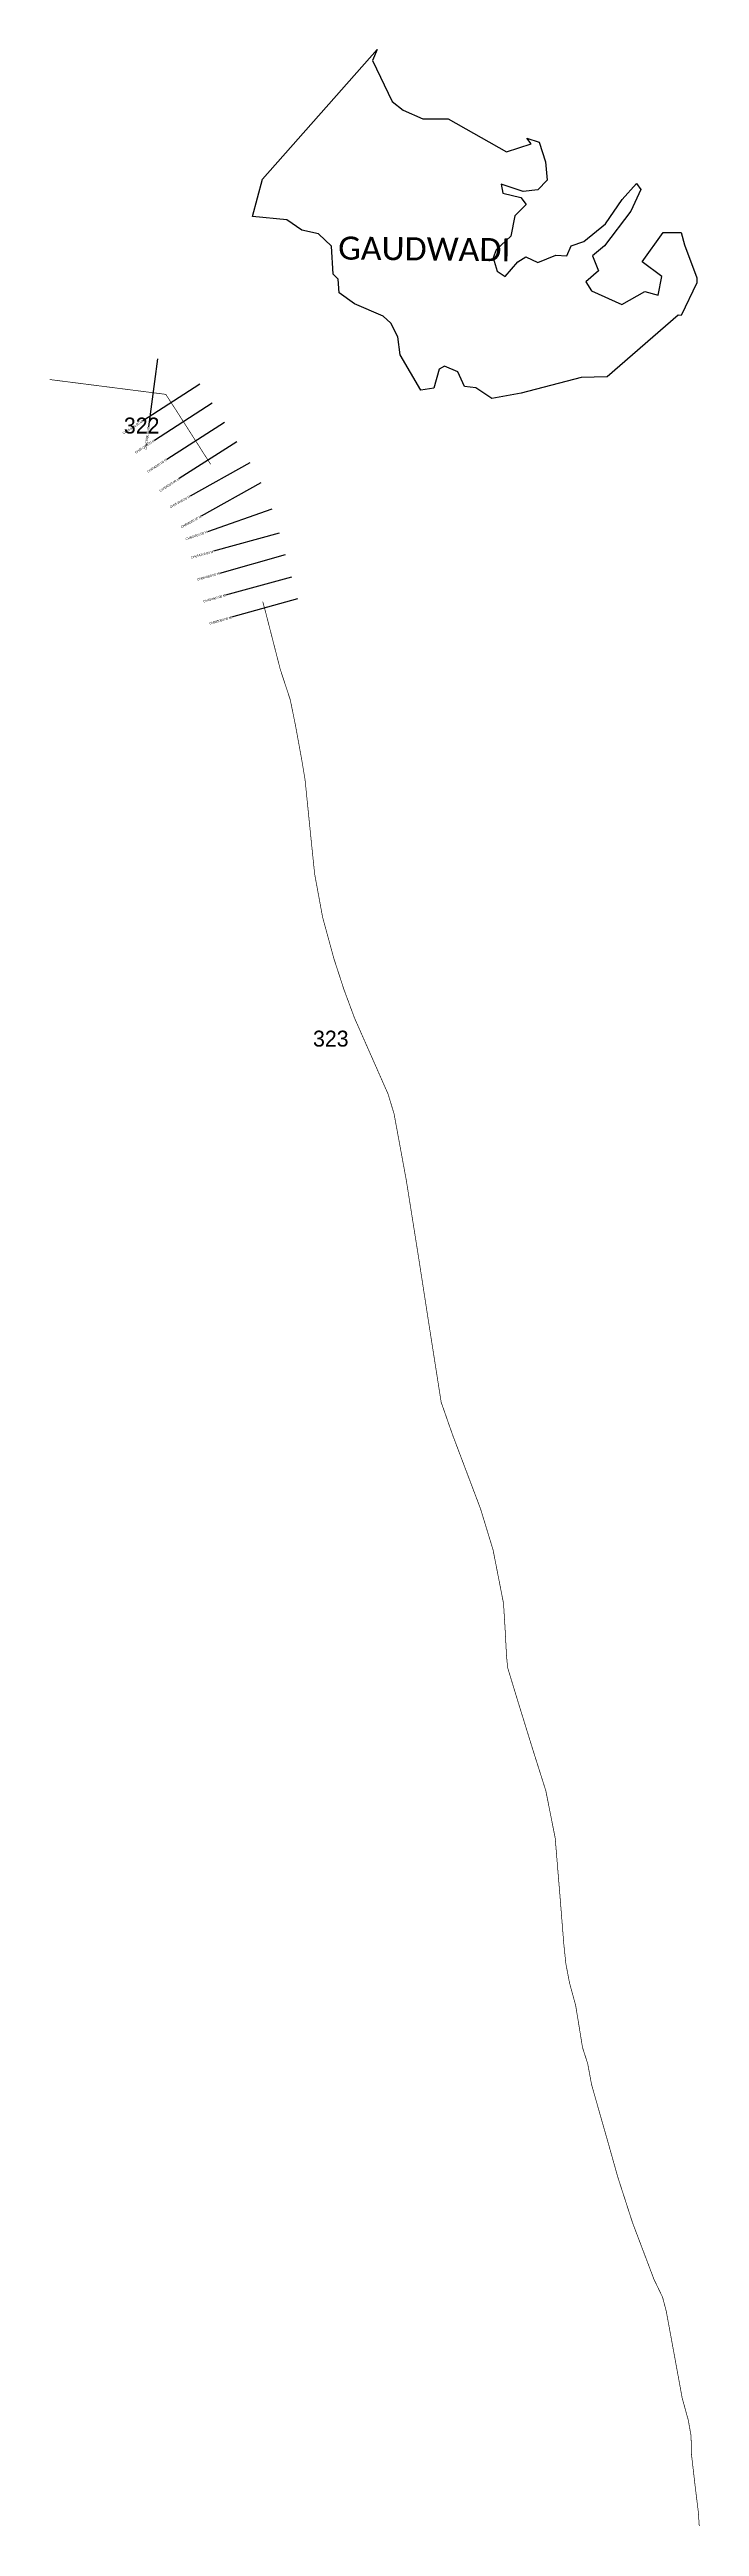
# Model space of a CAD drawing. Header units: metres. Extents: x 332266 to 335122, y 1782223 to 1793096.
import ezdxf
from ezdxf.enums import TextEntityAlignment as Align

# ---------------------------------------------------------------- set-up
doc = ezdxf.new("R2010")
doc.units = ezdxf.units.M
for name, color, linetype in [('CS', 134, 'Continuous'), ('CSMark', 6, 'Continuous'), ('NATURALLY PROTECTED', 3, 'Continuous'), ('village', 250, 'Continuous'), ('VILLAGE NAME', 250, 'Continuous')]:
    doc.layers.add(name, color=color, linetype=linetype)

msp = doc.modelspace()

# ---------------------------------------------------------------- linework, layer by layer
at = {"color": 6}
msp.add_lwpolyline([(334363, 1792707), (334418, 1792689)], dxfattribs=at)
at = {"layer": 'CS'}
for p, q in [((332740, 1791738), (332701, 1791440)), ((332927, 1791627), (332674, 1791465)), ((332981, 1791543), (332728, 1791380)), ((333035, 1791458), (332782, 1791296)), ((333089, 1791374), (332836, 1791212)), ((333146, 1791281), (332884, 1791135)), ((333195, 1791194), (332932, 1791048)), ((333243, 1791078), (332960, 1790979)), ((333275, 1790973), (332986, 1790893)), ((333302, 1790877), (333013, 1790796)), ((333329, 1790780), (333040, 1790700)), ((333355, 1790684), (333066, 1790604))]:
    msp.add_line(p, q, dxfattribs=at)
at = {"layer": 'NATURALLY PROTECTED', "const_width": 3, "flags": 128}
for points in [[(332267, 1791647), (332777, 1791582), (332834, 1791494), (332926, 1791350), (332974, 1791275)], [(333203, 1790672), (333214, 1790632), (333280, 1790375), (333324, 1790241), (333347, 1790128), (333375, 1789974), (333389, 1789890), (333412, 1789662), (333431, 1789477), (333466, 1789287), (333516, 1789104), (333560, 1788969), (333606, 1788845), (333682, 1788673), (333754, 1788510), (333780, 1788424), (333834, 1788131), (333888, 1787792), (333933, 1787502), (333987, 1787158), (334037, 1787015), (334160, 1786690), (334215, 1786510), (334261, 1786275), (334268, 1786162), (334274, 1786047), (334279, 1785993), (334325, 1785842), (334391, 1785629), (334447, 1785452), (334488, 1785245), (334509, 1784991), (334526, 1784778), (334535, 1784693), (334551, 1784609), (334578, 1784510), (334596, 1784400), (334608, 1784326), (334631, 1784254), (334648, 1784162), (334718, 1783917), (334763, 1783757), (334828, 1783556), (334922, 1783308), (334960, 1783229), (334976, 1783168), (335000, 1783038), (335046, 1782787), (335073, 1782689), (335085, 1782621), (335087, 1782538), (335103, 1782400), (335117, 1782286), (335121, 1782225)]]:
    msp.add_lwpolyline(points, dxfattribs=at)
at = {"layer": 'village', "color": 6}
for points in [[(334418, 1792689, 0), (334445, 1792602, 0), (334453, 1792522, 0), (334412, 1792479, 0), (334348, 1792473, 0), (334250, 1792505, 0), (334258, 1792465, 0), (334337, 1792446, 0), (334360, 1792416, 0), (334311, 1792366, 0), (334293, 1792277, 0), (334229, 1792217, 0), (334216, 1792181, 0), (334233, 1792122, 0), (334268, 1792099, 0), (334324, 1792164, 0), (334359, 1792186, 0), (334412, 1792161, 0), (334491, 1792193, 0), (334539, 1792190, 0), (334558, 1792234, 0), (334614, 1792253, 0), (334709, 1792331, 0), (334783, 1792438, 0), (334846, 1792508, 0), (334864, 1792481, 0), (334820, 1792386, 0), (334705, 1792234, 0), (334652, 1792190, 0), (334678, 1792124, 0), (334623, 1792076, 0), (334648, 1792036, 0), (334781, 1791976, 0), (334882, 1792034, 0), (334941, 1792017, 0), (334956, 1792099, 0), (334870, 1792163, 0), (334963, 1792292, 0), (335042, 1792293, 0), (335056, 1792238, 0), (335110, 1792093, 0), (335110, 1792072, 0), (335042, 1791928, 0), (335029, 1791930, 0), (334717, 1791659, 0), (334602, 1791656, 0), (334338, 1791587, 0), (334209, 1791564, 0), (334140, 1791611, 0), (334089, 1791616, 0), (334060, 1791681, 0), (334001, 1791705, 0), (333978, 1791692, 0), (333955, 1791609, 0), (333898, 1791601, 0), (333807, 1791756, 0), (333796, 1791835, 0), (333766, 1791895, 0), (333732, 1791925, 0), (333606, 1791980, 0), (333539, 1792028, 0), (333534, 1792088, 0), (333513, 1792110, 0), (333505, 1792233, 0), (333448, 1792286, 0), (333375, 1792302, 0), (333309, 1792348, 0), (333158, 1792363, 0), (333202, 1792526, 0), (333706, 1793096, 0), (333706, 1793096, 0)], [(333706, 1793096, 0), (333685, 1793047, 0), (333772, 1792868, 0), (333820, 1792830, 0), (333907, 1792792, 0), (334018, 1792791, 0), (334274, 1792646, 0), (334382, 1792681, 0), (334363, 1792707, 0)]]:
    msp.add_polyline3d(points, dxfattribs=at)

# ---------------------------------------------------------------- texts
at = {"char_height": 70, "attachment_point": 1}
for s, insert in [('322', (332593, 1791480)), ('323', (333424, 1788789))]:
    msp.add_mtext_dynamic_manual_height_columns(s, width=95.17, gutter_width=1, heights=[0], dxfattribs=dict(at, insert=insert))
at = {"layer": 'CSMark'}
for s, rotation, p in [('CH654000.00 M', 32.6965, (332673, 1791464)), ('CH654100.00 M', 32.6965, (332727, 1791380)), ('CH653900.00 M', 82.7128, (332701, 1791439)), ('CH654200.00 M', 32.6965, (332781, 1791296)), ('CH654300.00 M', 32.6965, (332835, 1791212)), ('CH654400.00 M', 29.1003, (332883, 1791135)), ('CH654500.00 M', 29.1003, (332932, 1791047)), ('CH654600.00 M', 19.2407, (332959, 1790979)), ('CH654700.00 M', 15.5428, (332985, 1790892)), ('CH654800.00 M', 15.5428, (333012, 1790796)), ('CH654900.00 M', 15.5428, (333039, 1790700)), ('CH655000.00 M', 15.5428, (333065, 1790603))]:
    msp.add_text(s, height=10, rotation=rotation, dxfattribs=at).set_placement(p, align=Align.MIDDLE_RIGHT)
at = {"layer": 'VILLAGE NAME', "insert": (333535, 1792275), "char_height": 101.18, "attachment_point": 1, "rotation": 359.3742}
msp.add_mtext_dynamic_manual_height_columns('{\\fCalibri|b0|i0|c0|p34;GAUDWADI}', width=998.47, gutter_width=506, heights=[0], dxfattribs=at)

doc.saveas('drawing.dxf')
